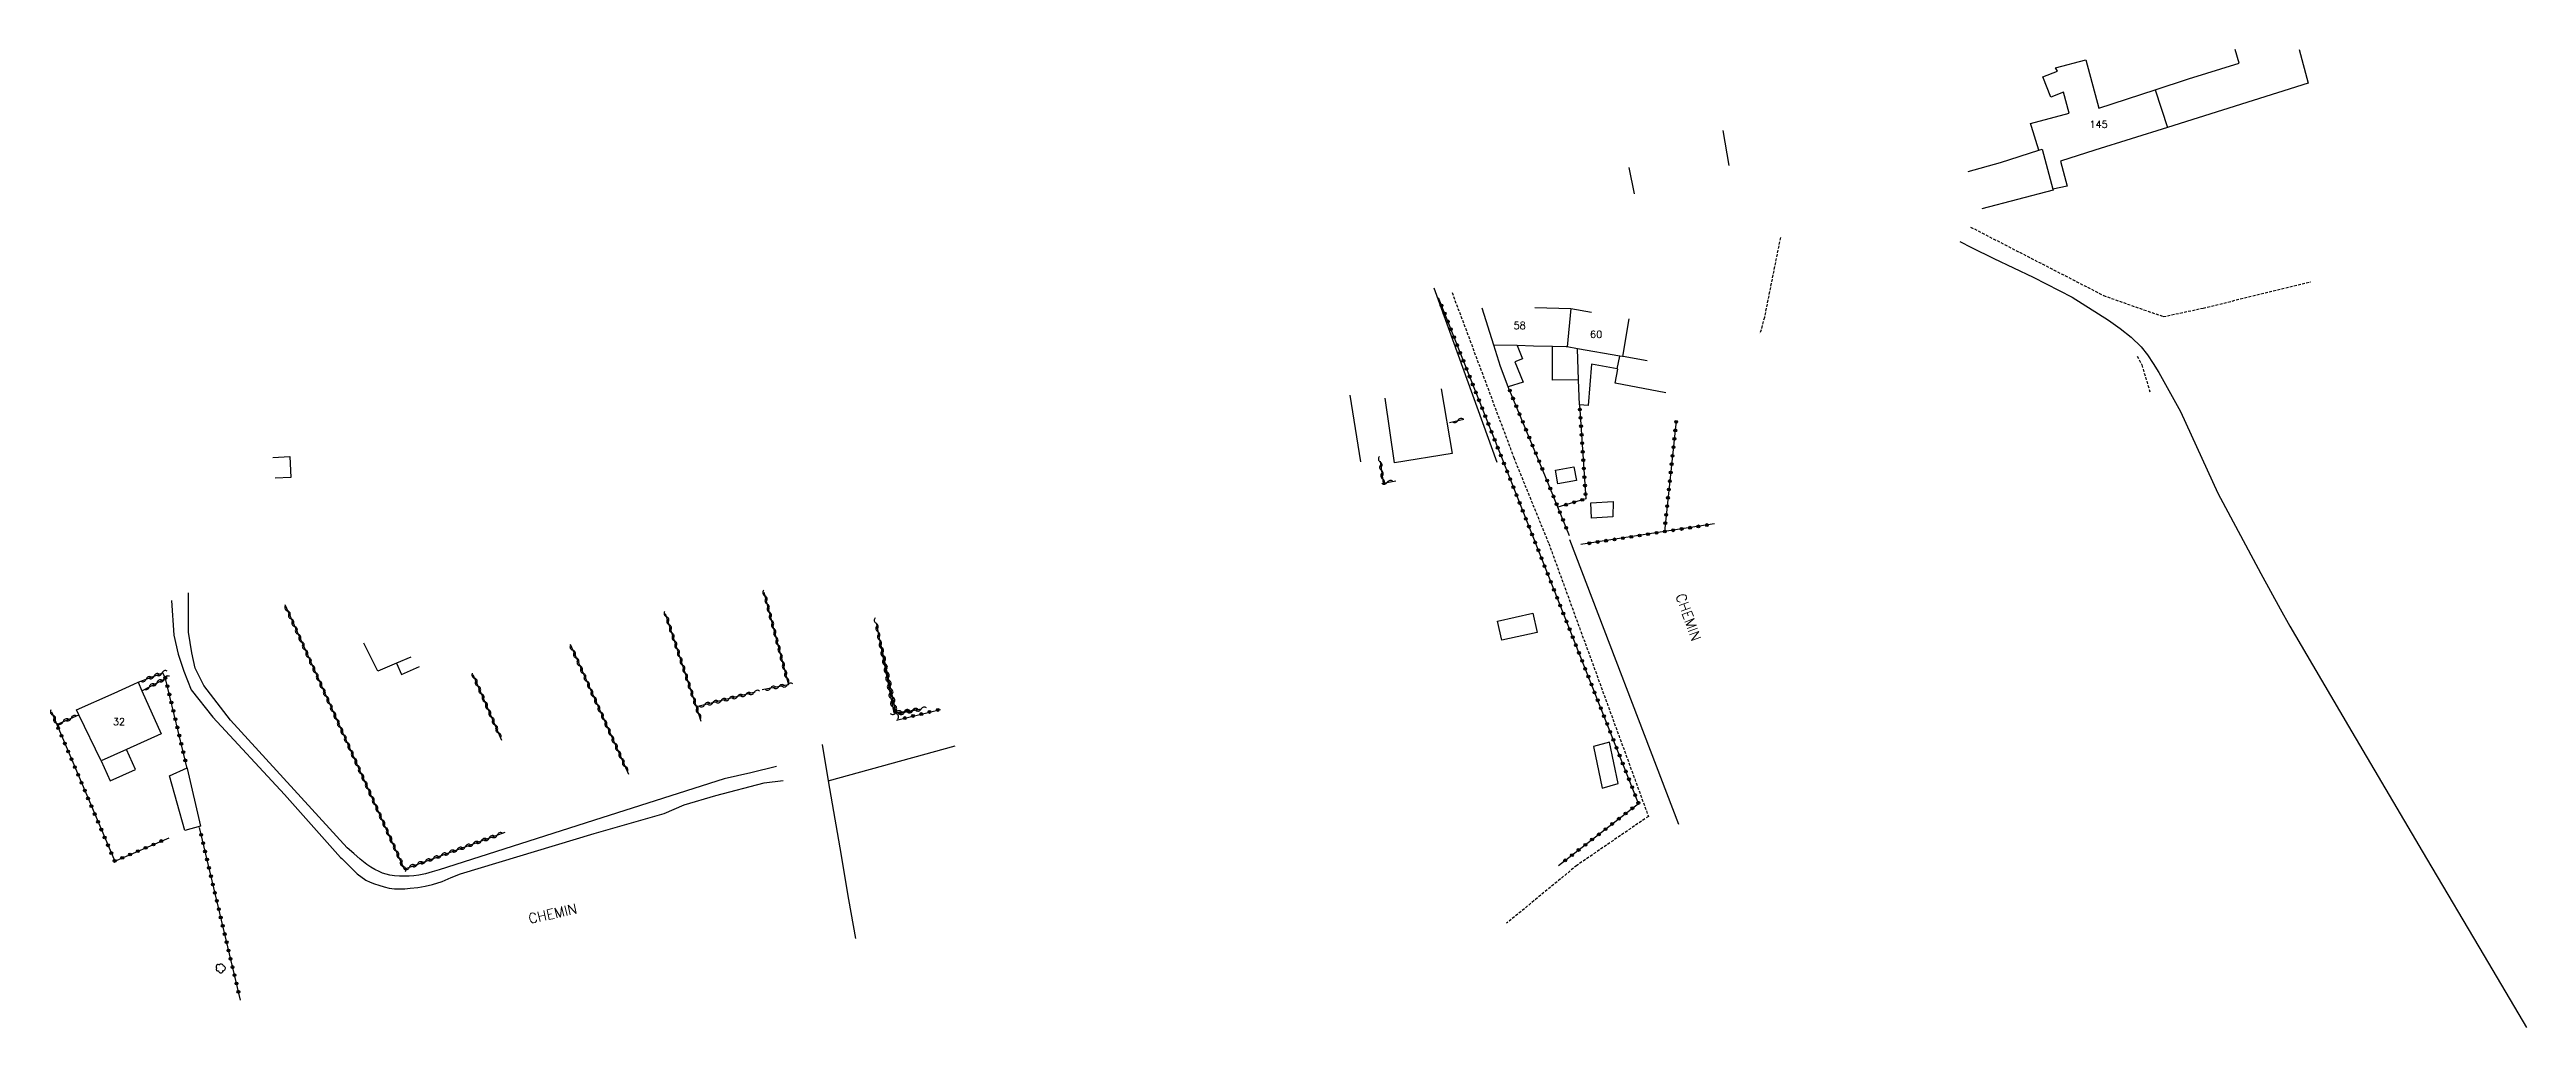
# Model space of a CAD drawing. Header units: millimetres. Extents: x 147003 to 147977, y 131000 to 131734.
# Drawn here: x 147539.6 to 147977.1, y 131000 to 131172.8 of the extents above; entities that cross this region are included whole.
import ezdxf
from ezdxf.enums import TextEntityAlignment as Align

# ---------------------------------------------------------------- set-up
doc = ezdxf.new("R2010")
doc.units = ezdxf.units.MM
doc.linetypes.add('DASHED', pattern=[0.75, 0.5, -0.25])
doc.layers.get('0').update_dxf_attribs({"linetype": 'CONTINUOUS'})
for name, color, linetype in [('W0001', 6, 'DASHED'), ('W0008', 7, 'CONTINUOUS'), ('W0014', 7, 'CONTINUOUS'), ('W0070', 7, 'DASHED'), ('W0071', 7, 'CONTINUOUS'), ('W0100', 7, 'CONTINUOUS'), ('W0101', 7, 'CONTINUOUS'), ('W0104', 1, 'CONTINUOUS'), ('W0112', 1, 'DASHED'), ('W0300', 7, 'CONTINUOUS'), ('W0303', 7, 'CONTINUOUS'), ('W0310', 3, 'CONTINUOUS'), ('W0323', 7, 'CONTINUOUS'), ('W0330', 7, 'CONTINUOUS'), ('W0989', 7, 'CONTINUOUS'), ('W0991', 7, 'CONTINUOUS'), ('W1102', 7, 'CONTINUOUS')]:
    doc.layers.add(name, color=color, linetype=linetype)
doc.styles.get("Standard").update_dxf_attribs({"font": 'romans.shx', "width": 0.85})

msp = doc.modelspace()

# ---------------------------------------------------------------- texts
at = {"layer": 'W0989'}
for rotation, p in [(289.6811, (147827.62, 131076.59)), (12.3889, (147624.22, 131019.17))]:
    msp.add_text('CHEMIN', height=1.75, rotation=rotation, dxfattribs=at).set_placement(p, align=Align.MIDDLE_LEFT)
at = {"layer": 'W0991'}
for s, p in [('145', (147901.54, 131159.54)), ('58', (147799.27, 131124.02)), ('60', (147812.79, 131122.45)), ('32', (147551.86, 131054.04))]:
    msp.add_text(s, height=1.25, dxfattribs=at).set_placement(p, align=Align.MIDDLE_CENTER)

# ---------------------------------------------------------------- blocks, each defined once
blk = doc.blocks.new('T300')
for p, q in [((-0.8, 0.51), (-0.86, 0.34)), ((-0.86, 0.34), (-0.86, 0.17)), ((-0.86, 0.17), (-0.74, 0.06)), ((-0.69, 0.63), (-0.8, 0.51)), ((-0.8, -0.06), (-0.74, 0.06)), ((-0.74, 0.06), (-0.69, 0.11)), ((-0.57, 0.69), (-0.69, 0.63)), ((-0.46, 0.69), (-0.57, 0.69)), ((-0.29, 0.63), (-0.46, 0.69)), ((-0.29, 0.63), (-0.17, 0.74)), ((-0.23, 0.57), (-0.29, 0.63)), ((-0.17, 0.74), (-0.06, 0.8)), ((-0.06, 0.8), (0.06, 0.8)), ((0.06, 0.8), (0.23, 0.74)), ((0.23, 0.74), (0.34, 0.63)), ((0.34, 0.63), (0.4, 0.51)), ((0.46, 0.46), (0.34, 0.46)), ((0.4, 0.51), (0.4, 0.46)), ((0.57, 0.4), (0.46, 0.46)), ((0.57, 0.4), (0.69, 0.29)), ((0.69, 0.29), (0.74, 0.17)), ((0.74, 0.06), (0.69, -0.17)), ((0.74, 0.17), (0.74, 0.06)), ((-0.8, -0.17), (-0.8, -0.06)), ((-0.8, -0.23), (-0.8, -0.17)), ((-0.74, -0.34), (-0.8, -0.23)), ((-0.69, -0.4), (-0.74, -0.34)), ((-0.51, -0.46), (-0.69, -0.4)), ((-0.4, -0.46), (-0.51, -0.46)), ((-0.4, -0.46), (-0.34, -0.46)), ((-0.34, -0.46), (-0.34, -0.4)), ((-0.34, -0.51), (-0.34, -0.46)), ((-0.29, -0.63), (-0.34, -0.51)), ((-0.17, -0.74), (-0.29, -0.63)), ((-0.06, -0.8), (-0.17, -0.74)), ((0.06, -0.8), (-0.06, -0.8)), ((0.17, -0.74), (0.06, -0.8)), ((0.23, -0.69), (0.17, -0.74)), ((0.29, -0.46), (0.23, -0.46)), ((0.29, -0.63), (0.23, -0.69)), ((0.46, -0.4), (0.29, -0.46)), ((0.34, -0.51), (0.29, -0.63)), ((0.34, -0.51), (0.34, -0.46)), ((0.57, -0.34), (0.46, -0.4)), ((0.63, -0.29), (0.57, -0.34)), ((0.69, -0.17), (0.63, -0.29))]:
    blk.add_line(p, q)
blk = doc.blocks.new('t323o')
at = {"color": 0, "linetype": 'Continuous'}
for radius in [0.25, 0.15]:
    blk.add_circle((0, 0), radius, dxfattribs=at)
blk = doc.blocks.new('t310o')
at = {"color": 0, "linetype": 'Continuous'}
for centre, start, end in [((-0.5, 0.38), 216.8699, 323.1304), ((0.5, -0.37), 36.8699, 143.1303)]:
    blk.add_arc(centre, 0.625, start, end, dxfattribs=at)

# ---------------------------------------------------------------- linework, layer by layer
at = {"layer": 'W0001'}
for points in [[(147878.93, 131141.41), (147902.43, 131129.31), (147912.97, 131125.59)], [(147912.97, 131125.59), (147920.02, 131127.1), (147939.06, 131131.75)]]:
    msp.add_lwpolyline(points, dxfattribs=at)
at = {"layer": 'W0008'}
for points in [[(147910.19, 131118.83), (147911.2, 131117.29), (147912.17, 131115.74), (147915.98, 131108.83), (147922.63, 131094.42)], [(147922.63, 131094.42), (147930.18, 131080.22), (147933.61, 131073.98), (147935.35, 131070.92), (147939.31, 131064.04), (147946.28, 131052.23), (147959.46, 131029.83), (147969.64, 131012.64), (147977.12, 131000)]]:
    msp.add_lwpolyline(points, dxfattribs=at)
at = {"layer": 'W0014'}
msp.add_lwpolyline([(147877.03, 131138.84), (147879.11, 131137.82), (147883.02, 131135.85), (147889.98, 131132.54), (147896.86, 131129.05), (147903.32, 131124.94), (147905.33, 131123.49), (147907.3, 131121.97), (147909.07, 131120.27), (147910.19, 131118.83)], dxfattribs=at)
at = {"layer": 'W0070'}
msp.add_lwpolyline([(147787.33, 131129.86), (147798.23, 131100.7), (147804.42, 131085.48), (147822.01, 131037.3), (147809.36, 131028.62), (147796.97, 131018.4)], dxfattribs=at)
at = {"layer": 'W0071'}
for points in [[(147561.16, 131075.45), (147561.57, 131069.29), (147562.32, 131065.93), (147563.29, 131062.93), (147564.63, 131059.63), (147568.42, 131054.85), (147581.11, 131041.18), (147591, 131030.03), (147591.22, 131029.88)], [(147592.19, 131031.76), (147571.54, 131054.29), (147566.83, 131060.4), (147565.34, 131063.48), (147564.73, 131066.18), (147564.13, 131069.83), (147564.12, 131076.78), (147564.12, 131076.78)], [(147591.22, 131029.88), (147592.57, 131028.51), (147593.93, 131027.14), (147595.46, 131026.03), (147596.21, 131025.68), (147596.98, 131025.38), (147597.78, 131025.12), (147598.68, 131024.86), (147599.61, 131024.64), (147600.54, 131024.5), (147601.46, 131024.47), (147602.38, 131024.52), (147603.31, 131024.6), (147604.64, 131024.75), (147605.95, 131024.97), (147607.26, 131025.27), (147608.92, 131025.81), (147610.54, 131026.48), (147612.17, 131027.16), (147635.82, 131034.29), (147648.19, 131037.8), (147651.72, 131039.35), (147657.28, 131041.01), (147665.84, 131043.21), (147669.2, 131043.66)], [(147668, 131046.09), (147663.46, 131044.99), (147658.78, 131043.9), (147637.17, 131037.03), (147608.39, 131027.87), (147607.2, 131027.52), (147606.01, 131027.17), (147604.8, 131026.91), (147603.95, 131026.8), (147603.1, 131026.75), (147602.25, 131026.73), (147601.39, 131026.74), (147600.54, 131026.79), (147599.7, 131026.91), (147599.06, 131027.07), (147598.43, 131027.28), (147597.81, 131027.53), (147597.07, 131027.9), (147596.35, 131028.33), (147595.65, 131028.8), (147594.45, 131029.72), (147593.32, 131030.74), (147592.19, 131031.76)]]:
    msp.add_lwpolyline(points, dxfattribs=at)
at = {"layer": 'W0100', "flags": 128}
msp.add_lwpolyline([(147579.01, 131100.71), (147582.02, 131100.89), (147582.24, 131097.19), (147579.47, 131097.03)], dxfattribs=at)
at = {"layer": 'W0101'}
for points in [[(147891, 131154.97), (147889.68, 131159.17), (147889.51, 131159.71), (147896.32, 131161.55), (147895.32, 131165.25), (147893.08, 131164.38), (147891.7, 131167.93), (147894.28, 131168.93), (147893.94, 131169.54), (147899.26, 131170.98), (147901.57, 131162.4), (147911.53, 131165.65), (147913.7, 131159), (147900.89, 131154.97), (147894.82, 131153.06), (147896.01, 131148.66), (147893.43, 131148.11)], [(147878.5, 131151.22), (147884.2, 131152.83), (147891, 131154.97)], [(147893.43, 131148.11), (147893.43, 131148.11), (147893.49, 131147.9), (147880.92, 131144.62)], [(147794.69, 131120.56), (147792.65, 131127.1), (147792.65, 131127.1), (147792.65, 131127.1)], [(147801.98, 131127.21), (147808.32, 131127.04)], [(147808.32, 131127.04), (147807.64, 131120.22)], [(147808.32, 131127.04), (147811.99, 131126.37), (147811.99, 131126.37), (147811.99, 131126.37), (147811.99, 131126.37)], [(147801.74, 131120.38), (147798.85, 131120.46), (147794.69, 131120.56)], [(147807.64, 131120.22), (147807.52, 131120.24), (147807.52, 131120.23), (147805.05, 131120.3), (147801.74, 131120.38)], [(147817.46, 131118.54), (147817.46, 131118.54), (147816.97, 131118.62), (147809.49, 131119.9), (147807.64, 131120.22)], [(147821.8, 131117.8), (147817.54, 131118.53), (147817.46, 131118.54)], [(147777.18, 131099.74), (147775.54, 131111.19), (147775.54, 131111.19), (147775.54, 131111.19), (147775.54, 131111.19), (147775.54, 131111.19)], [(147785.42, 131112.82), (147787.33, 131101.41), (147777.18, 131099.74)], [(147600.87, 131064.34), (147597.59, 131062.92), (147595.13, 131067.91), (147595.13, 131067.91)], [(147603.4, 131065.44), (147600.87, 131064.34)], [(147548.72, 131047.09), (147544.77, 131055.25), (147544.36, 131056.11), (147550.98, 131059.07), (147554.48, 131060.63), (147555.25, 131060.98)], [(147555.25, 131060.98), (147555.91, 131059.5), (147559.34, 131051.85), (147553.2, 131049.09)], [(147553.2, 131049.09), (147548.72, 131047.09)]]:
    msp.add_lwpolyline(points, dxfattribs=at)
at = {"layer": 'W0104'}
for points in [[(147911.53, 131165.65), (147917.43, 131167.58), (147917.43, 131167.58), (147926.39, 131170.39), (147925.64, 131172.77)], [(147936.96, 131172.77), (147938.57, 131166.83), (147913.7, 131159)], [(147798.85, 131120.46), (147799.8, 131118.12), (147798.45, 131117.57), (147799.91, 131113.99), (147797.27, 131113.16), (147795.87, 131116.8), (147794.69, 131120.56)], [(147809.7, 131114.4), (147805.07, 131114.38), (147805.05, 131120.3)], [(147825.12, 131112.12), (147816.14, 131113.81), (147816.61, 131116.32), (147816.53, 131116.34), (147811.96, 131117.19), (147811.4, 131109.9), (147809.86, 131110.01), (147809.7, 131114.4), (147809.49, 131119.9)], [(147816.53, 131116.34), (147816.97, 131118.62)], [(147600.87, 131064.34), (147601.75, 131062.36), (147604.92, 131063.77)], [(147548.72, 131047.09), (147550.33, 131043.55), (147554.79, 131045.58), (147553.2, 131049.09)]]:
    msp.add_lwpolyline(points, dxfattribs=at)
for points in [[(147806.02, 131096.04), (147805.59, 131098.45), (147808.86, 131099.03), (147809.29, 131096.61)], [(147811.98, 131089.98), (147811.83, 131092.7), (147815.82, 131092.92), (147815.75, 131090.19)], [(147795.38, 131071.79), (147801.62, 131073.18), (147802.37, 131069.8), (147796.13, 131068.41)], [(147813.86, 131042.29), (147816.65, 131043.1), (147815.12, 131050.43), (147812.33, 131049.61)], [(147560.77, 131044.48), (147563.89, 131045.87), (147563.93, 131045.73), (147566.27, 131035.57), (147563.51, 131034.79)]]:
    msp.add_lwpolyline(points, close=True, dxfattribs=at)
at = {"layer": 'W0112'}
for points in [[(147845.33, 131139.56), (147845.33, 131139.56), (147842.5, 131125.44), (147841.71, 131122.52)], [(147908.37, 131118.61), (147909.17, 131117.05), (147910.59, 131112.32)]]:
    msp.add_lwpolyline(points, dxfattribs=at)
at = {"layer": 'W0303'}
for points in [[(147784.1, 131130.67), (147795.27, 131099.87)], [(147769.25, 131111.7), (147771.15, 131099.95)], [(147808.08, 131086.2), (147827.36, 131035.91)]]:
    msp.add_lwpolyline(points, dxfattribs=at)
at = {"layer": 'W0310'}
for points in [[(147786.91, 131106.9), (147789.43, 131107.48)], [(147774.62, 131100.03), (147775.16, 131096.18), (147777.38, 131096.56)], [(147581.13, 131074.7), (147602.25, 131027.99), (147620.08, 131034.49)], [(147665.79, 131076.91), (147670.13, 131060.54), (147665.49, 131059.66)], [(147654.72, 131054.06), (147653.85, 131056.67), (147648.41, 131073.05)], [(147685.6, 131071.48), (147688.72, 131055.58), (147693.54, 131056.26)], [(147631.53, 131067.71), (147641.87, 131044.76)], [(147693.54, 131056.26), (147689.23, 131055.36), (147686.23, 131068.62)], [(147555.25, 131060.98), (147559.58, 131062.66), (147559.58, 131062.66)], [(147555.91, 131059.5), (147560.08, 131061.67)], [(147619.48, 131050.7), (147614.41, 131062.3)], [(147664.22, 131059.23), (147653.85, 131056.67)], [(147539.96, 131055.74), (147540.86, 131053.55), (147544.77, 131055.25)]]:
    msp.add_lwpolyline(points, dxfattribs=at)
at = {"layer": 'W0323'}
for points in [[(147806.15, 131028.6), (147820.28, 131039.57), (147795.87, 131101.26), (147784.93, 131128.91)], [(147803.86, 131097.29), (147797.27, 131113.16)], [(147809.86, 131110.01), (147810.97, 131093.4), (147806.02, 131091.92)], [(147826.95, 131107.18), (147824.84, 131087.6)], [(147808.06, 131086.88), (147806.02, 131091.92), (147803.86, 131097.29)], [(147833.67, 131088.96), (147824.84, 131087.6), (147810.1, 131085.32)], [(147563.93, 131045.73), (147560.08, 131061.67), (147559.58, 131062.66), (147559.58, 131062.66)], [(147540.86, 131053.55), (147551.1, 131029.38), (147560.71, 131033.52)], [(147689.21, 131054.32), (147696.95, 131056.2)], [(147573.3, 131004.84), (147566.06, 131035.32)]]:
    msp.add_lwpolyline(points, dxfattribs=at)
at = {"layer": 'W0330'}
for points in [[(147676.05, 131049.99), (147677.15, 131043.57), (147677.61, 131040.86), (147679.17, 131031.73), (147680.74, 131022.61), (147681.95, 131015.74)], [(147677.15, 131043.57), (147699.59, 131049.78)]]:
    msp.add_lwpolyline(points, dxfattribs=at)
at = {"layer": 'W1102', "flags": 128}
for points in [[(147836.3, 131152.28), (147835.2, 131158.44)], [(147819.55, 131147.26), (147818.6, 131151.95)]]:
    msp.add_lwpolyline(points, dxfattribs=at)
at = {"layer": 'W1102'}
for points in [[(147891, 131154.97), (147891.55, 131155.15), (147893.43, 131148.11)], [(147818.59, 131125.19), (147817.46, 131118.54)]]:
    msp.add_lwpolyline(points, dxfattribs=at)

# ---------------------------------------------------------------- block references
at = {"layer": 'W0300', "rotation": 359.9999899820874}
msp.add_blockref('T300', (147569.86, 131010.42), dxfattribs=at)
at = {"layer": 'W0310'}
for p, rotation in [((147788.37, 131107.24), 12.87500155968435), ((147774.64, 131099.9), 278.0049570573294), ((147774.85, 131098.42), 278.0049570573294), ((147775.06, 131096.93), 278.0049570573294), ((147775.9, 131096.31), 9.529393619740775), ((147581.64, 131073.58), 294.3306397146944), ((147665.96, 131076.27), 284.8435280429156), ((147666.35, 131074.82), 284.8435280429156), ((147666.73, 131073.37), 284.8435280429156), ((147582.26, 131072.21), 294.3306397146944), ((147582.88, 131070.84), 294.3306397146944), ((147583.49, 131069.48), 294.3306397146944), ((147648.57, 131072.57), 108.3849638265325), ((147649.04, 131071.14), 108.3849638265325), ((147649.51, 131069.72), 108.3849638265325), ((147667.11, 131071.92), 284.8435280429156), ((147667.5, 131070.47), 284.8435280429156), ((147667.88, 131069.02), 284.8435280429156), ((147685.62, 131071.4), 281.0825090509006), ((147685.9, 131069.93), 281.0825090509006), ((147584.11, 131068.11), 294.3306397146944), ((147584.73, 131066.74), 294.3306397146944), ((147585.35, 131065.37), 294.3306397146944), ((147632.01, 131066.64), 294.2666496692985), ((147632.63, 131065.27), 294.2666496692985), ((147649.99, 131068.3), 108.3849638265325), ((147650.46, 131066.87), 108.3849638265325), ((147650.93, 131065.45), 108.3849638265325), ((147668.27, 131067.57), 284.8435280429156), ((147668.65, 131066.12), 284.8435280429156), ((147669.04, 131064.67), 284.8435280429156), ((147686.19, 131068.46), 281.0825090509006), ((147686.48, 131066.99), 281.0825090509006), ((147686.56, 131067.16), 102.7540441259424), ((147686.77, 131065.52), 281.0825090509006), ((147686.89, 131065.7), 102.7540441259424), ((147556.65, 131061.52), 21.13675508497487), ((147558.05, 131062.06), 21.13675508497487), ((147558.57, 131060.89), 27.4969178553761), ((147559.45, 131062.6), 21.13675508497487), ((147559.9, 131061.58), 27.4969178553761), ((147585.97, 131064.01), 294.3306397146944), ((147586.58, 131062.64), 294.3306397146944), ((147587.2, 131061.27), 294.3306397146944), ((147614.68, 131061.69), 113.5881285148677), ((147615.28, 131060.32), 113.5881285148677), ((147633.24, 131063.91), 294.2666496692985), ((147633.86, 131062.54), 294.2666496692985), ((147634.48, 131061.17), 294.2666496692985), ((147651.4, 131064.03), 108.3849638265325), ((147651.88, 131062.6), 108.3849638265325), ((147652.35, 131061.18), 108.3849638265325), ((147669.42, 131063.22), 284.8435280429156), ((147669.8, 131061.77), 284.8435280429156), ((147687.06, 131064.04), 281.0825090509006), ((147687.22, 131064.24), 102.7540441259424), ((147687.35, 131062.57), 281.0825090509006), ((147687.56, 131062.77), 102.7540441259424), ((147687.63, 131061.1), 281.0825090509006), ((147687.89, 131061.31), 102.7540441259424), ((147557.24, 131060.2), 27.4969178553761), ((147587.82, 131059.91), 294.3306397146944), ((147588.44, 131058.54), 294.3306397146944), ((147589.06, 131057.17), 294.3306397146944), ((147589.67, 131055.81), 294.3306397146944), ((147615.88, 131058.94), 113.5881285148677), ((147616.48, 131057.57), 113.5881285148677), ((147617.08, 131056.19), 113.5881285148677), ((147635.09, 131059.81), 294.2666496692985), ((147635.71, 131058.44), 294.2666496692985), ((147636.32, 131057.07), 294.2666496692985), ((147636.94, 131055.7), 294.2666496692985), ((147652.82, 131059.75), 108.3849638265325), ((147653.3, 131058.33), 108.3849638265325), ((147653.77, 131056.91), 108.3849638265325), ((147655.31, 131057.03), 193.8944386220223), ((147656.76, 131057.39), 193.8944386220223), ((147658.22, 131057.75), 193.8944386220223), ((147659.67, 131058.11), 193.8944386220223), ((147661.13, 131058.47), 193.8944386220223), ((147662.59, 131058.83), 193.8944386220223), ((147664.04, 131059.19), 193.8944386220223), ((147666.96, 131059.94), 190.7417717148261), ((147668.43, 131060.22), 190.7417717148261), ((147669.91, 131060.5), 190.7417717148261), ((147687.92, 131059.63), 281.0825090509006), ((147688.22, 131059.85), 102.7540441259424), ((147688.21, 131058.16), 281.0825090509006), ((147688.5, 131056.68), 281.0825090509006), ((147688.55, 131058.38), 102.7540441259424), ((147688.88, 131056.92), 102.7540441259424), ((147693.54, 131056.26), 191.8718882164518), ((147540.2, 131055.16), 292.168481294266), ((147540.77, 131053.77), 292.168481294266), ((147542.02, 131054.06), 23.35892454386165), ((147543.4, 131054.65), 23.35892454386165), ((147590.29, 131054.44), 294.3306397146944), ((147590.91, 131053.07), 294.3306397146944), ((147591.53, 131051.71), 294.3306397146944), ((147617.68, 131054.82), 113.5881285148677), ((147618.28, 131053.45), 113.5881285148677), ((147618.88, 131052.07), 113.5881285148677), ((147637.56, 131054.34), 294.2666496692985), ((147638.17, 131052.97), 294.2666496692985), ((147638.79, 131051.6), 294.2666496692985), ((147654.24, 131055.48), 108.37558864855), ((147689.08, 131055.63), 8.083528543722787), ((147689.21, 131055.46), 102.7540441259424), ((147690.57, 131055.84), 8.083528543722787), ((147690.6, 131055.64), 191.8718882164518), ((147692.05, 131056.05), 8.083528543722787), ((147692.07, 131055.95), 191.8718882164518), ((147592.15, 131050.34), 294.3306397146944), ((147592.76, 131048.97), 294.3306397146944), ((147593.38, 131047.61), 294.3306397146944), ((147639.41, 131050.23), 294.2666496692985), ((147640.02, 131048.87), 294.2666496692985), ((147640.64, 131047.5), 294.2666496692985), ((147594, 131046.24), 294.3306397146944), ((147594.62, 131044.87), 294.3306397146944), ((147595.24, 131043.51), 294.3306397146944), ((147641.26, 131046.13), 294.2666496692985), ((147595.85, 131042.14), 294.3306397146944), ((147596.47, 131040.77), 294.3306397146944), ((147597.09, 131039.41), 294.3306397146944), ((147597.71, 131038.04), 294.3306397146944), ((147598.33, 131036.67), 294.3306397146944), ((147598.94, 131035.31), 294.3306397146944), ((147599.56, 131033.94), 294.3306397146944), ((147600.18, 131032.57), 294.3306397146944), ((147600.8, 131031.21), 294.3306397146944), ((147601.42, 131029.84), 294.3306397146944), ((147608.8, 131030.38), 20.02696407725961), ((147610.21, 131030.9), 20.02696407725961), ((147611.62, 131031.41), 20.02696407725961), ((147613.03, 131031.92), 20.02696407725961), ((147614.44, 131032.44), 20.02696407725961), ((147615.85, 131032.95), 20.02696407725961), ((147617.26, 131033.46), 20.02696407725961), ((147618.67, 131033.98), 20.02696407725961), ((147602.03, 131028.47), 294.3306397146944), ((147603.17, 131028.33), 20.02696407725961), ((147604.57, 131028.84), 20.02696407725961), ((147605.98, 131029.35), 20.02696407725961), ((147607.39, 131029.87), 20.02696407725961)]:
    msp.add_blockref('t310o', p, dxfattribs=dict(at, rotation=rotation))
at = {"layer": 'W0323'}
for p, rotation in [((147785.47, 131127.54), 111.5788499203796), ((147786.02, 131126.15), 111.5788499203796), ((147786.58, 131124.75), 111.5788499203796), ((147787.13, 131123.36), 111.5788499203796), ((147787.68, 131121.96), 111.5788499203796), ((147788.23, 131120.57), 111.5788499203796), ((147788.78, 131119.17), 111.5788499203796), ((147789.33, 131117.78), 111.5788499203796), ((147789.89, 131116.38), 111.5788499203796), ((147790.44, 131114.99), 111.5788499203796), ((147790.99, 131113.59), 111.5788499203796), ((147791.54, 131112.2), 111.5788499203796), ((147792.09, 131110.8), 111.5788499203796), ((147792.64, 131109.41), 111.5788499203796), ((147797.53, 131112.53), 112.5359702188184), ((147798.11, 131111.14), 112.5359702188184), ((147798.68, 131109.76), 112.5359702188184), ((147809.92, 131109.2), 273.8044629845225), ((147793.2, 131108.01), 111.5788499203796), ((147793.75, 131106.62), 111.5788499203796), ((147794.3, 131105.22), 111.5788499203796), ((147799.26, 131108.37), 112.5359702188184), ((147799.83, 131106.99), 112.5359702188184), ((147800.41, 131105.6), 112.5359702188184), ((147810.02, 131107.71), 273.8044629845225), ((147810.12, 131106.21), 273.8044629845225), ((147810.22, 131104.71), 273.8044629845225), ((147826.77, 131105.49), 263.8592953646919), ((147826.93, 131106.98), 263.8592953646919), ((147794.85, 131103.83), 111.5788499203796), ((147795.4, 131102.43), 111.5788499203796), ((147795.96, 131101.04), 111.591663823496), ((147800.98, 131104.22), 112.5359702188184), ((147801.56, 131102.83), 112.5359702188184), ((147802.13, 131101.45), 112.5359702188184), ((147810.32, 131103.22), 273.8044629845225), ((147810.42, 131101.72), 273.8044629845225), ((147810.52, 131100.22), 273.8044629845225), ((147826.28, 131101.02), 263.8592953646919), ((147826.44, 131102.51), 263.8592953646919), ((147826.61, 131104), 263.8592953646919), ((147796.51, 131099.64), 111.591663823496), ((147797.06, 131098.25), 111.591663823496), ((147797.61, 131096.86), 111.591663823496), ((147802.71, 131100.06), 112.5359702188184), ((147803.28, 131098.67), 112.5359702188184), ((147804.13, 131096.62), 111.9944848123436), ((147810.61, 131098.73), 273.8044629845225), ((147810.71, 131097.23), 273.8044629845225), ((147825.8, 131096.54), 263.8592953646919), ((147825.96, 131098.04), 263.8592953646919), ((147826.12, 131099.53), 263.8592953646919), ((147798.16, 131095.46), 111.591663823496), ((147798.71, 131094.07), 111.591663823496), ((147799.27, 131092.67), 111.591663823496), ((147804.69, 131095.23), 111.9944848123436), ((147805.25, 131093.83), 111.9944848123436), ((147805.81, 131092.44), 111.9944848123436), ((147807.46, 131092.35), 196.5875649893025), ((147808.9, 131092.78), 196.5875649893025), ((147810.34, 131093.21), 196.5875649893025), ((147810.81, 131095.73), 273.8044629845225), ((147810.91, 131094.24), 273.8044629845225), ((147825.32, 131092.07), 263.8592953646919), ((147825.48, 131093.56), 263.8592953646919), ((147825.64, 131095.05), 263.8592953646919), ((147799.82, 131091.28), 111.591663823496), ((147800.37, 131089.88), 111.591663823496), ((147800.92, 131088.49), 111.591663823496), ((147801.47, 131087.09), 111.591663823496), ((147806.38, 131091.05), 111.991129917024), ((147806.94, 131089.66), 111.991129917024), ((147807.5, 131088.27), 111.991129917024), ((147821.95, 131087.15), 188.7937513207559), ((147823.44, 131087.38), 188.7937513207559), ((147824.92, 131087.61), 188.7957287061085), ((147825, 131089.09), 263.8592953646919), ((147825.16, 131090.58), 263.8592953646919), ((147826.4, 131087.84), 188.7957287061085), ((147827.88, 131088.07), 188.7957287061085), ((147829.37, 131088.3), 188.7957287061085), ((147830.85, 131088.53), 188.7957287061085), ((147832.33, 131088.76), 188.7957287061085), ((147802.03, 131085.7), 111.591663823496), ((147802.58, 131084.3), 111.591663823496), ((147803.13, 131082.91), 111.591663823496), ((147811.58, 131085.54), 188.7937513207559), ((147813.06, 131085.77), 188.7937513207559), ((147814.54, 131086), 188.7937513207559), ((147816.02, 131086.23), 188.7937513207559), ((147817.51, 131086.46), 188.7937513207559), ((147818.99, 131086.69), 188.7937513207559), ((147820.47, 131086.92), 188.7937513207559), ((147803.68, 131081.51), 111.591663823496), ((147804.23, 131080.12), 111.591663823496), ((147804.79, 131078.72), 111.591663823496), ((147805.34, 131077.33), 111.591663823496), ((147805.89, 131075.93), 111.591663823496), ((147806.44, 131074.54), 111.591663823496), ((147806.99, 131073.14), 111.591663823496), ((147807.55, 131071.75), 111.591663823496), ((147808.1, 131070.36), 111.591663823496), ((147808.65, 131068.96), 111.591663823496), ((147809.2, 131067.57), 111.591663823496), ((147809.75, 131066.17), 111.591663823496), ((147560.04, 131061.76), 117.1224307188277), ((147810.31, 131064.78), 111.591663823496), ((147810.86, 131063.38), 111.591663823496), ((147811.41, 131061.99), 111.591663823496), ((147560.41, 131060.31), 103.5591921575606), ((147560.76, 131058.85), 103.5591921575606), ((147561.11, 131057.4), 103.5591921575606), ((147811.96, 131060.59), 111.591663823496), ((147812.51, 131059.2), 111.591663823496), ((147813.07, 131057.8), 111.591663823496), ((147813.62, 131056.41), 111.591663823496), ((147541.13, 131052.9), 292.9776357300397), ((147561.47, 131055.94), 103.5591921575606), ((147561.82, 131054.48), 103.5591921575606), ((147562.17, 131053.02), 103.5591921575606), ((147690.66, 131054.67), 13.69023711166829), ((147692.12, 131055.03), 13.69023711166829), ((147693.58, 131055.38), 13.69023711166829), ((147695.04, 131055.74), 13.69023711166829), ((147696.49, 131056.09), 13.69023711166829), ((147814.17, 131055.01), 111.591663823496), ((147814.72, 131053.62), 111.591663823496), ((147815.27, 131052.22), 111.591663823496), ((147541.72, 131051.52), 292.9776357300397), ((147542.3, 131050.14), 292.9776357300397), ((147542.89, 131048.76), 292.9776357300397), ((147562.52, 131051.56), 103.5591921575606), ((147562.87, 131050.11), 103.5591921575606), ((147563.22, 131048.65), 103.5591921575606), ((147815.83, 131050.83), 111.591663823496), ((147816.38, 131049.43), 111.591663823496), ((147816.93, 131048.04), 111.591663823496), ((147543.47, 131047.38), 292.9776357300397), ((147544.06, 131046), 292.9776357300397), ((147544.64, 131044.62), 292.9776357300397), ((147563.58, 131047.19), 103.5591921575606), ((147817.48, 131046.64), 111.591663823496), ((147818.03, 131045.25), 111.591663823496), ((147818.59, 131043.85), 111.591663823496), ((147545.23, 131043.23), 292.9776357300397), ((147545.82, 131041.85), 292.9776357300397), ((147546.4, 131040.47), 292.9776357300397), ((147546.99, 131039.09), 292.9776357300397), ((147819.14, 131042.46), 111.591663823496), ((147819.69, 131041.07), 111.591663823496), ((147820.24, 131039.67), 111.591663823496), ((147547.57, 131037.71), 292.9776357300397), ((147548.16, 131036.33), 292.9776357300397), ((147548.74, 131034.95), 292.9776357300397), ((147814.44, 131035.04), 37.79745523789683), ((147815.63, 131035.96), 37.79745523789683), ((147816.81, 131036.88), 37.79745523789683), ((147818, 131037.8), 37.79745523789683), ((147819.19, 131038.72), 37.79745523789683), ((147549.33, 131033.57), 292.9776357300397), ((147549.91, 131032.19), 292.9776357300397), ((147550.5, 131030.81), 292.9776357300397), ((147553.82, 131030.55), 23.29931632696257), ((147555.2, 131031.15), 23.29931632696257), ((147556.57, 131031.74), 23.29931632696257), ((147557.95, 131032.33), 23.29931632696257), ((147559.33, 131032.93), 23.29931632696257), ((147566.37, 131034.03), 103.3581057201501), ((147566.72, 131032.57), 103.3581057201501), ((147567.06, 131031.11), 103.3581057201501), ((147808.52, 131030.44), 37.79745523789683), ((147809.7, 131031.36), 37.79745523789683), ((147810.89, 131032.28), 37.79745523789683), ((147812.07, 131033.2), 37.79745523789683), ((147813.26, 131034.12), 37.79745523789683), ((147551.09, 131029.42), 292.9776357300397), ((147552.44, 131029.96), 23.29931632696257), ((147567.41, 131029.65), 103.3581057201501), ((147567.76, 131028.19), 103.3581057201501), ((147568.1, 131026.73), 103.3581057201501), ((147807.33, 131029.52), 37.79745523789683), ((147568.45, 131025.27), 103.3581057201501), ((147568.79, 131023.81), 103.3581057201501), ((147569.14, 131022.35), 103.3581057201501), ((147569.49, 131020.89), 103.3581057201501), ((147569.83, 131019.43), 103.3581057201501), ((147570.18, 131017.97), 103.3581057201501), ((147570.53, 131016.51), 103.3581057201501), ((147570.87, 131015.05), 103.3581057201501), ((147571.22, 131013.59), 103.3581057201501), ((147571.57, 131012.14), 103.3581057201501), ((147571.91, 131010.68), 103.3581057201501), ((147572.26, 131009.22), 103.3581057201501), ((147572.61, 131007.76), 103.3581057201501), ((147572.95, 131006.3), 103.3581057201501)]:
    msp.add_blockref('t323o', p, dxfattribs=dict(at, rotation=rotation))

msp.set_redraw_order([(e.dxf.handle, doc.entitydb.next_handle()) for e in msp.query("TEXT MTEXT ATTDEF DIMENSION ARC_DIMENSION")])  # texts and dimensions are drawn at this point

doc.saveas('drawing.dxf')
